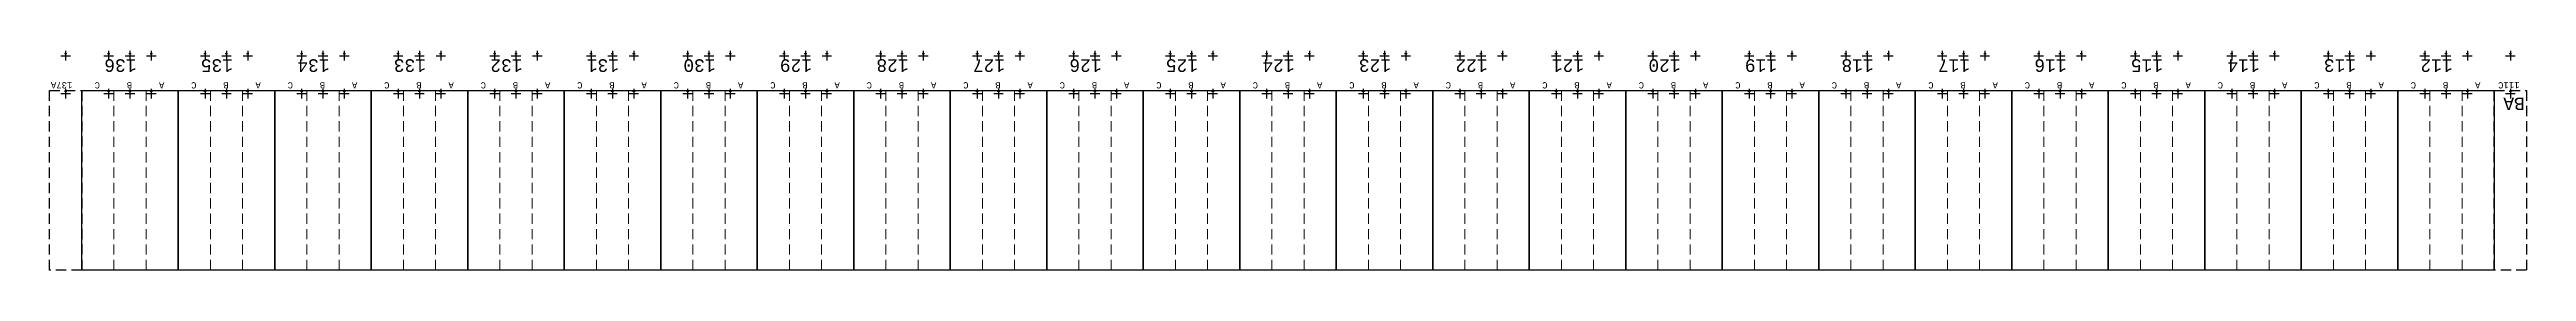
# Model space of a CAD drawing. Header units: millimetres. Extents: x 943 to 655635, y 611 to 177910.
# Drawn here: x 943 to 79175, y 611 to 7550 of the extents above; entities that cross this region are included whole.
import ezdxf

# ---------------------------------------------------------------- set-up
doc = ezdxf.new("R2010")
doc.units = ezdxf.units.MM
doc.linetypes.add('DASHED', pattern=[0.75, 0.5, -0.25])
doc.layers.add('Bin location transponder', color=250, linetype='Continuous')
doc.layers.add('WF_numbers', color=6, linetype='Continuous')
for name, color, linetype, lineweight in [('WF buffer', 1, 'DASHED', 30), ('WF transponder', 3, 'Continuous', 30), ('WF_all_bays', 5, 'Continuous', 30), ('WF_sketch_stock_areas', 30, 'Continuous', 30)]:
    doc.layers.add(name, color=color, linetype=linetype, lineweight=lineweight)
doc.styles.add('WF_txt', font='consola.ttf')

msp = doc.modelspace()

# ---------------------------------------------------------------- texts
at = {"layer": 'WF_numbers', "linetype": 'DASHED', "rotation": 180, "style": 'WF_txt'}
for s, insert, char_height, attachment_point in [('136', (3690, 6888, -40389), 400, 1), ('135', (6738, 6888, -40389), 400, 1), ('134', (9786, 6888, -40389), 400, 1), ('133', (12834, 6888, -40389), 400, 1), ('132', (15882, 6888, -40389), 400, 1), ('131', (18930, 6888, -40389), 400, 1), ('130', (21978, 6888, -40389), 400, 1), ('129', (25026, 6888, -40389), 400, 1), ('128', (28074, 6888, -40389), 400, 1), ('127', (31122, 6888, -40389), 400, 1), ('126', (34170, 6888, -40389), 400, 1), ('125', (37218, 6888, -40389), 400, 1), ('124', (40266, 6888, -40389), 400, 1), ('123', (43314, 6888, -40389), 400, 1), ('122', (46362, 6888, -40389), 400, 1), ('121', (49410, 6888, -40389), 400, 1), ('120', (52458, 6888, -40389), 400, 1), ('119', (55506, 6888, -40389), 400, 1), ('118', (58554, 6888, -40389), 400, 1), ('117', (61602, 6888, -40389), 400, 1), ('116', (64650, 6888, -40389), 400, 1), ('115', (67698, 6888, -40389), 400, 1), ('114', (70746, 6888, -40389), 400, 1), ('113', (73794, 6888, -40389), 400, 1), ('112', (76842, 6888, -40389), 400, 1), ('137A', (1664, 6363, -41112), 200, 1), ('111C', (78956, 6363, -81139), 200, 1), ('BA', (78445, 5676, -364828), 400, 3)]:
    msp.add_mtext_dynamic_manual_height_columns(s, width=423.53, gutter_width=2118, heights=[0], dxfattribs=dict(at, insert=insert, char_height=char_height, attachment_point=attachment_point))

# ---------------------------------------------------------------- blocks, each defined once
blk = doc.blocks.new('Bin location transponder')
at = {"layer": 'Bin location transponder', "color": 3, "lineweight": 30}
for p, q in [((-600, 0), (600, 0)), ((-150, 300), (150, 300)), ((0, 600), (0, -600))]:
    blk.add_line(p, q, dxfattribs=at)
blk = doc.blocks.new('WF 120x224in bay')
at = {"layer": 'WF_all_bays', "linetype": 'DASHED', "lineweight": 5, "ltscale": 650}
for p, q in [((1016, 5690), (1016, 0)), ((2032, 5690), (2032, 0))]:
    blk.add_line(p, q, dxfattribs=at)
at = {"layer": 'WF_all_bays'}
blk.add_lwpolyline([(0, 5690), (3048, 5690), (3048, 0), (0, 0)], close=True, dxfattribs=at)
at = {"layer": 'WF transponder', "xscale": 0.25, "yscale": 0.25, "zscale": 0.25, "rotation": 180.0000000062352}
for p in [(850, 100), (1524, 100), (2198, 100), (850, -1100), (1524, -1100), (2198, -1100)]:
    blk.add_blockref('Bin location transponder', p, dxfattribs=at)
at = {"layer": 'WF_numbers', "linetype": 'DASHED', "char_height": 200, "attachment_point": 1, "rotation": 0, "style": 'WF_txt'}
for s, insert in [('A', (439, -62, -723)), ('B', (1455, -62, -723)), ('C', (2471, -62, -723))]:
    blk.add_mtext_dynamic_manual_height_columns(s, width=423.53, gutter_width=2118, heights=[0], dxfattribs=dict(at, insert=insert))
blk = doc.blocks.new('WF 40x224in buffer')
at = {"layer": 'WF buffer', "ltscale": 650}
blk.add_lwpolyline([(0, 5690), (1016, 5690), (1016, 0), (0, 0)], close=True, dxfattribs=at)
at = {"layer": 'WF transponder', "xscale": 0.25, "yscale": 0.25, "zscale": 0.25, "rotation": 180.0000000062352}
for p in [(508, 100), (508, -1100)]:
    blk.add_blockref('Bin location transponder', p, dxfattribs=at)

# ---------------------------------------------------------------- block references
at = {"layer": 'WF_all_bays', "rotation": 180.0000000000323}
for p in [(5007, 6300, -362), (8055, 6300, -362), (11103, 6300, -362), (14151, 6300, -362), (17199, 6300, -362), (20247, 6300, -362), (23295, 6300, -362), (26343, 6300, -362), (29391, 6300, -362), (32439, 6300, -362), (35487, 6300, -362), (38535, 6300, -362), (41583, 6300, -362), (44631, 6300, -362), (47679, 6300, -362), (50727, 6300, -362), (53775, 6300, -362), (56823, 6300, -362), (59871, 6300, -362), (62919, 6300, -362), (65967, 6300, -362), (69015, 6300, -362), (72063, 6300, -362), (75111, 6300, -362), (78159, 6300, -362)]:
    msp.add_blockref('WF 120x224in bay', p, dxfattribs=at)
at = {"layer": 'WF_sketch_stock_areas'}
for p, rotation in [((1959, 6300, -40389), 180.0000000005076), ((79175, 6300, -80416), 179.9999999983702)]:
    msp.add_blockref('WF 40x224in buffer', p, dxfattribs=dict(at, rotation=rotation))

msp.set_redraw_order([(e.dxf.handle, doc.entitydb.next_handle()) for e in msp.query("TEXT MTEXT ATTDEF DIMENSION ARC_DIMENSION")])  # texts and dimensions are drawn at this point

doc.saveas('drawing.dxf')
